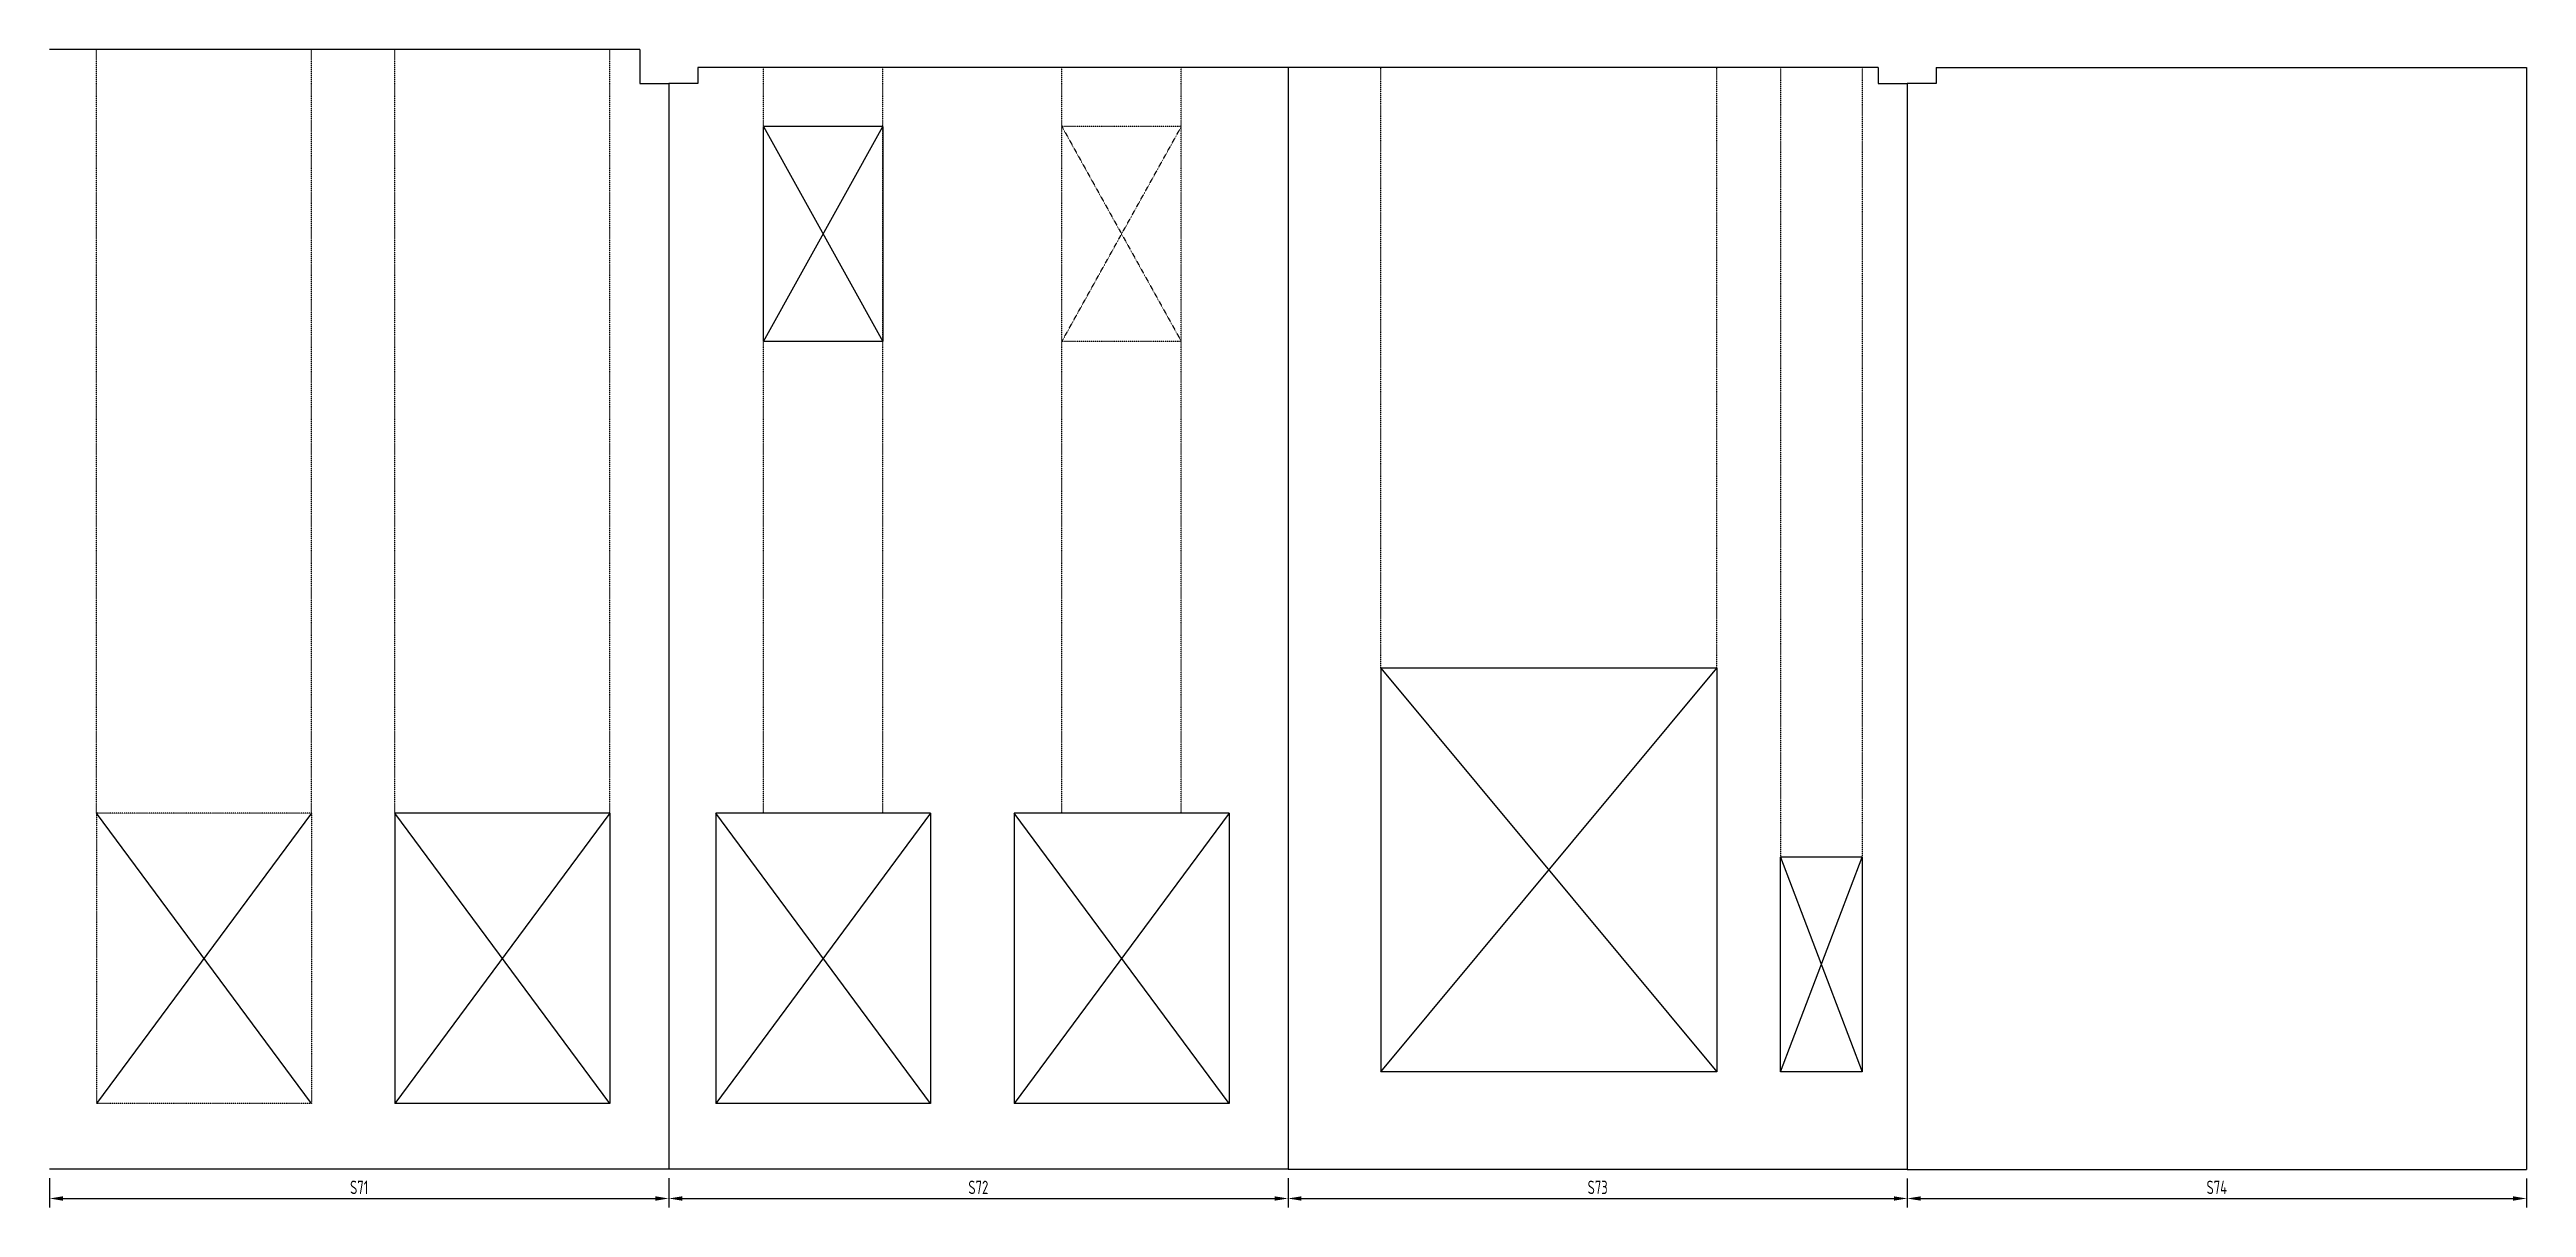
# Model space of a CAD drawing. Header units: inches. Extents: x -10781 to 50822, y -3854 to 38989.
# Drawn here: x 18578 to 19823, y 27182 to 27765 of the extents above; entities that cross this region are included whole.
import ezdxf

# ---------------------------------------------------------------- set-up
doc = ezdxf.new("R2010")
doc.units = ezdxf.units.IN
doc.header["$LTSCALE"] = 0.025
doc.header["$MEASUREMENT"] = 0
doc.linetypes.add('HIDDEN', pattern=[6, 3, -3])
doc.layers.get('Defpoints').update_dxf_attribs({"linetype": 'CONTINUOUS'})
for name, color, linetype in [('0-35', 3, 'CONTINUOUS'), ('0-50', 10, 'CONTINUOUS'), ('hidden', 7, 'HIDDEN')]:
    doc.layers.add(name, color=color, linetype=linetype)
doc.styles.add('AR', font='ARCHQUIK.shx', dxfattribs={"width": 0.8})
doc.dimstyles.new('CADS_DIM_48', dxfattribs={"dimscale": 48, "dimtxt": 0.09375, "dimasz": 0.09375, "dimexe": 0.0625, "dimexo": 0.0625, "dimgap": 0.09375, "dimtad": 0, "dimtih": 1, "dimtoh": 1, "dimzin": 1, "dimdsep": 46, "dimlunit": 4, "dimtxsty": 'AR', "dimblk": 'CLOSED', "dimcen": 0.1875, "dimadec": 0, "dimazin": 0, "dimtfac": 1, "dimtofl": 0, "dimtmove": 0, "dimatfit": 1, "dimldrblk": 'DOTBLANK', "dimfxl": 1, "dimtzin": 0, "dimarcsym": 0})

msp = doc.modelspace()

# ---------------------------------------------------------------- blocks, each defined once
blk = doc.blocks.new('*D363')
at = {"layer": '0-35', "color": 0, "lineweight": -2, "transparency": 16777216}
for p, q in [((18578.1, 27197.1), (18578.1, 27182.4)), ((18889.3, 27197.1), (18889.3, 27182.4)), ((18584.8, 27186.9), (18882.6, 27186.9))]:
    blk.add_line(p, q, dxfattribs=at)
at = {"layer": '0-35', "color": 0, "transparency": 16777216}
for points in [[(18584.8, 27188), (18584.8, 27185.8), (18578.1, 27186.9)], [(18882.6, 27188), (18882.6, 27185.8), (18889.3, 27186.9)]]:
    blk.add_solid(points, dxfattribs=at)
at = {"layer": 'Defpoints', "color": 0, "transparency": 16777216}
for p in [(18578.1, 27201.6), (18889.3, 27201.6), (18889.3, 27186.9)]:
    blk.add_point(p, dxfattribs=at)
at = {"layer": '0-35', "color": 0, "transparency": 16777216, "insert": (18733.7, 27192.5), "char_height": 6.75, "attachment_point": 5, "style": 'AR'}
blk.add_mtext('S71', dxfattribs=at)
blk = doc.blocks.new('_DotBlank')
at = {"layer": '0-35', "color": 0, "lineweight": -2}
blk.add_line((-0.5, 0), (-1, 0), dxfattribs=at)
blk.add_circle((0, 0), 0.5, dxfattribs=at)
blk = doc.blocks.new('*D364')
at = {"layer": '0-35', "color": 0, "lineweight": -2, "transparency": 16777216}
for p, q in [((18889.3, 27197.1), (18889.3, 27182.4)), ((19200.6, 27197.1), (19200.6, 27182.4)), ((18896.1, 27186.9), (19193.8, 27186.9))]:
    blk.add_line(p, q, dxfattribs=at)
at = {"layer": '0-35', "color": 0, "transparency": 16777216}
for points in [[(18896.1, 27188), (18896.1, 27185.8), (18889.3, 27186.9)], [(19193.8, 27188), (19193.8, 27185.8), (19200.6, 27186.9)]]:
    blk.add_solid(points, dxfattribs=at)
at = {"layer": 'Defpoints', "color": 0, "transparency": 16777216}
for p in [(18889.3, 27201.6), (19200.6, 27201.6), (19200.6, 27186.9)]:
    blk.add_point(p, dxfattribs=at)
at = {"layer": '0-35', "color": 0, "transparency": 16777216, "insert": (19044.9, 27192.5), "char_height": 6.75, "attachment_point": 5, "style": 'AR'}
blk.add_mtext('S72', dxfattribs=at)
blk = doc.blocks.new('*D365')
at = {"layer": '0-35', "color": 0, "lineweight": -2, "transparency": 16777216}
for p, q in [((19200.6, 27197.1), (19200.6, 27182.4)), ((19511.8, 27197), (19511.8, 27182.4)), ((19207.3, 27186.9), (19505.1, 27186.9))]:
    blk.add_line(p, q, dxfattribs=at)
at = {"layer": '0-35', "color": 0, "transparency": 16777216}
for points in [[(19207.3, 27188), (19207.3, 27185.8), (19200.6, 27186.9)], [(19505.1, 27188), (19505.1, 27185.8), (19511.8, 27186.9)]]:
    blk.add_solid(points, dxfattribs=at)
at = {"layer": 'Defpoints', "color": 0, "transparency": 16777216}
for p in [(19200.6, 27201.6), (19511.8, 27201.5), (19511.8, 27186.9)]:
    blk.add_point(p, dxfattribs=at)
at = {"layer": '0-35', "color": 0, "transparency": 16777216, "insert": (19356.2, 27192.5), "char_height": 6.75, "attachment_point": 5, "style": 'AR'}
blk.add_mtext('S73', dxfattribs=at)
blk = doc.blocks.new('*D366')
at = {"layer": '0-35', "color": 0, "lineweight": -2, "transparency": 16777216}
for p, q in [((19511.8, 27197), (19511.8, 27182.4)), ((19823.1, 27197), (19823.1, 27182.4)), ((19518.6, 27186.9), (19816.3, 27186.9))]:
    blk.add_line(p, q, dxfattribs=at)
at = {"layer": '0-35', "color": 0, "transparency": 16777216}
for points in [[(19518.6, 27188), (19518.6, 27185.8), (19511.8, 27186.9)], [(19816.3, 27188), (19816.3, 27185.8), (19823.1, 27186.9)]]:
    blk.add_solid(points, dxfattribs=at)
at = {"layer": 'Defpoints', "color": 0, "transparency": 16777216}
for p in [(19511.8, 27201.5), (19823.1, 27201.5), (19823.1, 27186.9)]:
    blk.add_point(p, dxfattribs=at)
at = {"layer": '0-35', "color": 0, "transparency": 16777216, "insert": (19667.4, 27192.5), "char_height": 6.75, "attachment_point": 5, "style": 'AR'}
blk.add_mtext('S74', dxfattribs=at)

# ---------------------------------------------------------------- dimensions: what is measured, and where the dimension line sits
at = {"layer": '0-35'}
for base, p1, p2, text, picture, middle in [((18889.30233, 27186.8865), (18578.05233, 27201.58428), (18889.30233, 27201.58428), 'S71', '*D363', (18733.67733, 27192.5115)), ((19200.55233, 27186.8865), (18889.30233, 27201.58428), (19200.55233, 27201.58428), 'S72', '*D364', (19044.92733, 27192.5115)), ((19511.80233, 27186.8865), (19200.55233, 27201.58428), (19511.80233, 27201.52678), 'S73', '*D365', (19356.17733, 27192.5115)), ((19823.05233, 27186.8865), (19511.80233, 27201.52678), (19823.05233, 27201.52678), 'S74', '*D366', (19667.42733, 27192.5115))]:
    dim = msp.add_linear_dim(base=base, p1=p1, p2=p2, text=text, dimstyle='CADS_DIM_48', override={"dimscale": 72, "dimgap": 0.03125, "dimtad": 1, "dimtih": 0, "dimtoh": 0, "dimdec": 4, "dimtdec": 4, "dimtmove": 1}, dxfattribs=at)
    dim.commit()
    dim.dimension.update_dxf_attribs({"geometry": picture, "text_midpoint": middle})

# ---------------------------------------------------------------- linework, layer by layer
at = {"layer": '0-35'}
for p, q in [((18874.67733, 27764.58428), (18578.05233, 27764.58428)), ((18874.67733, 27764.58428), (18874.67733, 27747.58428)), ((19200.55233, 27755.58428), (18903.92733, 27755.58428)), ((18903.92733, 27755.58428), (18903.92733, 27747.58428)), ((19200.55233, 27755.58428), (19200.55233, 27201.58428)), ((19200.55233, 27755.52678), (19200.55233, 27201.52678)), ((19497.17733, 27755.52678), (19200.55233, 27755.52678)), ((19497.17733, 27755.52678), (19497.17733, 27747.52678)), ((19526.42733, 27755.52678), (19823.05233, 27755.52678)), ((19526.42733, 27755.52678), (19526.42733, 27747.52678)), ((19823.05233, 27755.52678), (19823.05233, 27201.52678)), ((19823.05233, 27755.52678), (19823.05233, 27201.52678)), ((18874.67733, 27747.58428), (18889.30233, 27747.58428)), ((18889.30233, 27747.58428), (18889.30233, 27201.58428)), ((18889.30233, 27747.58428), (18889.30233, 27201.58428)), ((18903.92733, 27747.58428), (18889.30233, 27747.58428)), ((19497.17733, 27747.52678), (19511.80233, 27747.52678)), ((19511.80233, 27747.52678), (19511.80233, 27201.52678)), ((19511.80233, 27747.52678), (19511.80233, 27201.52678)), ((19526.42733, 27747.52678), (19511.80233, 27747.52678)), ((18996.92733, 27725.83428), (18936.92733, 27725.83428)), ((18936.92733, 27725.83428), (18996.92733, 27617.83428)), ((18936.92733, 27617.83428), (18996.92733, 27725.83428)), ((18936.92733, 27617.83428), (18936.92733, 27725.83428)), ((18996.92733, 27725.83428), (18996.92733, 27617.83428)), ((18996.92733, 27617.83428), (18936.92733, 27617.83428)), ((19247.17733, 27453.52678), (19247.17733, 27250.52678)), ((19416.17733, 27453.52678), (19247.17733, 27453.52678)), ((19247.17733, 27453.52678), (19416.17733, 27250.52678)), ((19247.17733, 27250.52678), (19416.17733, 27453.52678)), ((19416.17733, 27453.52678), (19416.17733, 27250.52678)), ((18751.67733, 27380.58428), (18751.67733, 27234.58428)), ((18859.67733, 27380.58428), (18751.67733, 27380.58428)), ((18859.67733, 27380.58428), (18751.67733, 27234.58428)), ((18859.67733, 27234.58428), (18751.67733, 27380.58428)), ((18859.67733, 27380.58428), (18859.67733, 27234.58428)), ((18912.92733, 27380.58428), (18912.92733, 27234.58428)), ((19020.92733, 27380.58428), (18912.92733, 27380.58428)), ((19020.92733, 27380.58428), (18912.92733, 27234.58428)), ((19020.92733, 27234.58428), (18912.92733, 27380.58428)), ((19020.92733, 27380.58428), (19020.92733, 27234.58428)), ((19062.92733, 27380.58428), (19062.92733, 27234.58428)), ((19170.92733, 27380.58428), (19062.92733, 27380.58428)), ((19170.92733, 27380.58428), (19062.92733, 27234.58428)), ((19170.92733, 27234.58428), (19062.92733, 27380.58428)), ((19170.92733, 27380.58428), (19170.92733, 27234.58428)), ((19489.17733, 27358.52678), (19448.17733, 27358.52678)), ((19448.17733, 27358.52678), (19489.17733, 27250.52678)), ((19448.17733, 27250.52678), (19489.17733, 27358.52678)), ((19448.17733, 27250.52678), (19448.17733, 27358.52678)), ((19489.17733, 27358.52678), (19489.17733, 27250.52678)), ((19416.17733, 27250.52678), (19247.17733, 27250.52678)), ((19489.17733, 27250.52678), (19448.17733, 27250.52678)), ((18859.67733, 27234.58428), (18751.67733, 27234.58428)), ((19020.92733, 27234.58428), (18912.92733, 27234.58428)), ((19170.92733, 27234.58428), (19062.92733, 27234.58428)), ((18889.30233, 27201.58428), (18578.05233, 27201.58428)), ((19200.55233, 27201.58428), (18889.30233, 27201.58428)), ((19511.80233, 27201.52678), (19200.55233, 27201.52678)), ((19511.80233, 27201.52678), (19823.05233, 27201.52678))]:
    msp.add_line(p, q, dxfattribs=at)
at = {"layer": '0-50'}
for p, q in [((18709.67733, 27380.58428), (18601.67733, 27234.58428)), ((18709.67733, 27234.58428), (18601.67733, 27380.58428))]:
    msp.add_line(p, q, dxfattribs=at)
at = {"layer": 'hidden'}
for p, q in [((18601.67733, 27380.58428), (18601.67733, 27764.58428)), ((18709.67733, 27380.58428), (18709.67733, 27764.58428)), ((18751.67733, 27380.58428), (18751.67733, 27764.58428)), ((18859.67733, 27380.58428), (18859.67733, 27764.58428)), ((18936.92733, 27380.58428), (18936.92733, 27755.58428)), ((18996.92733, 27380.58428), (18996.92733, 27755.58428)), ((19086.92733, 27380.58428), (19086.92733, 27755.58428)), ((19146.92733, 27380.58428), (19146.92733, 27755.58428)), ((19247.17733, 27453.52678), (19247.17733, 27755.52678)), ((19416.17733, 27453.52678), (19416.17733, 27755.52678)), ((19448.17733, 27755.52678), (19448.17733, 27358.52678)), ((19489.17733, 27755.52678), (19489.17733, 27358.52678)), ((19146.92733, 27725.83428), (19086.92733, 27725.83428)), ((19086.92733, 27725.83428), (19146.92733, 27617.83428)), ((19086.92733, 27617.83428), (19146.92733, 27725.83428)), ((19146.92733, 27617.83428), (19086.92733, 27617.83428)), ((18601.67733, 27380.58428), (18601.67733, 27234.58428)), ((18709.67733, 27380.58428), (18601.67733, 27380.58428)), ((18709.67733, 27380.58428), (18709.67733, 27234.58428)), ((18709.67733, 27234.58428), (18601.67733, 27234.58428))]:
    msp.add_line(p, q, dxfattribs=at)

msp.set_redraw_order([(e.dxf.handle, doc.entitydb.next_handle()) for e in msp.query("TEXT MTEXT ATTDEF DIMENSION ARC_DIMENSION")])  # texts and dimensions are drawn at this point

doc.saveas('drawing.dxf')
